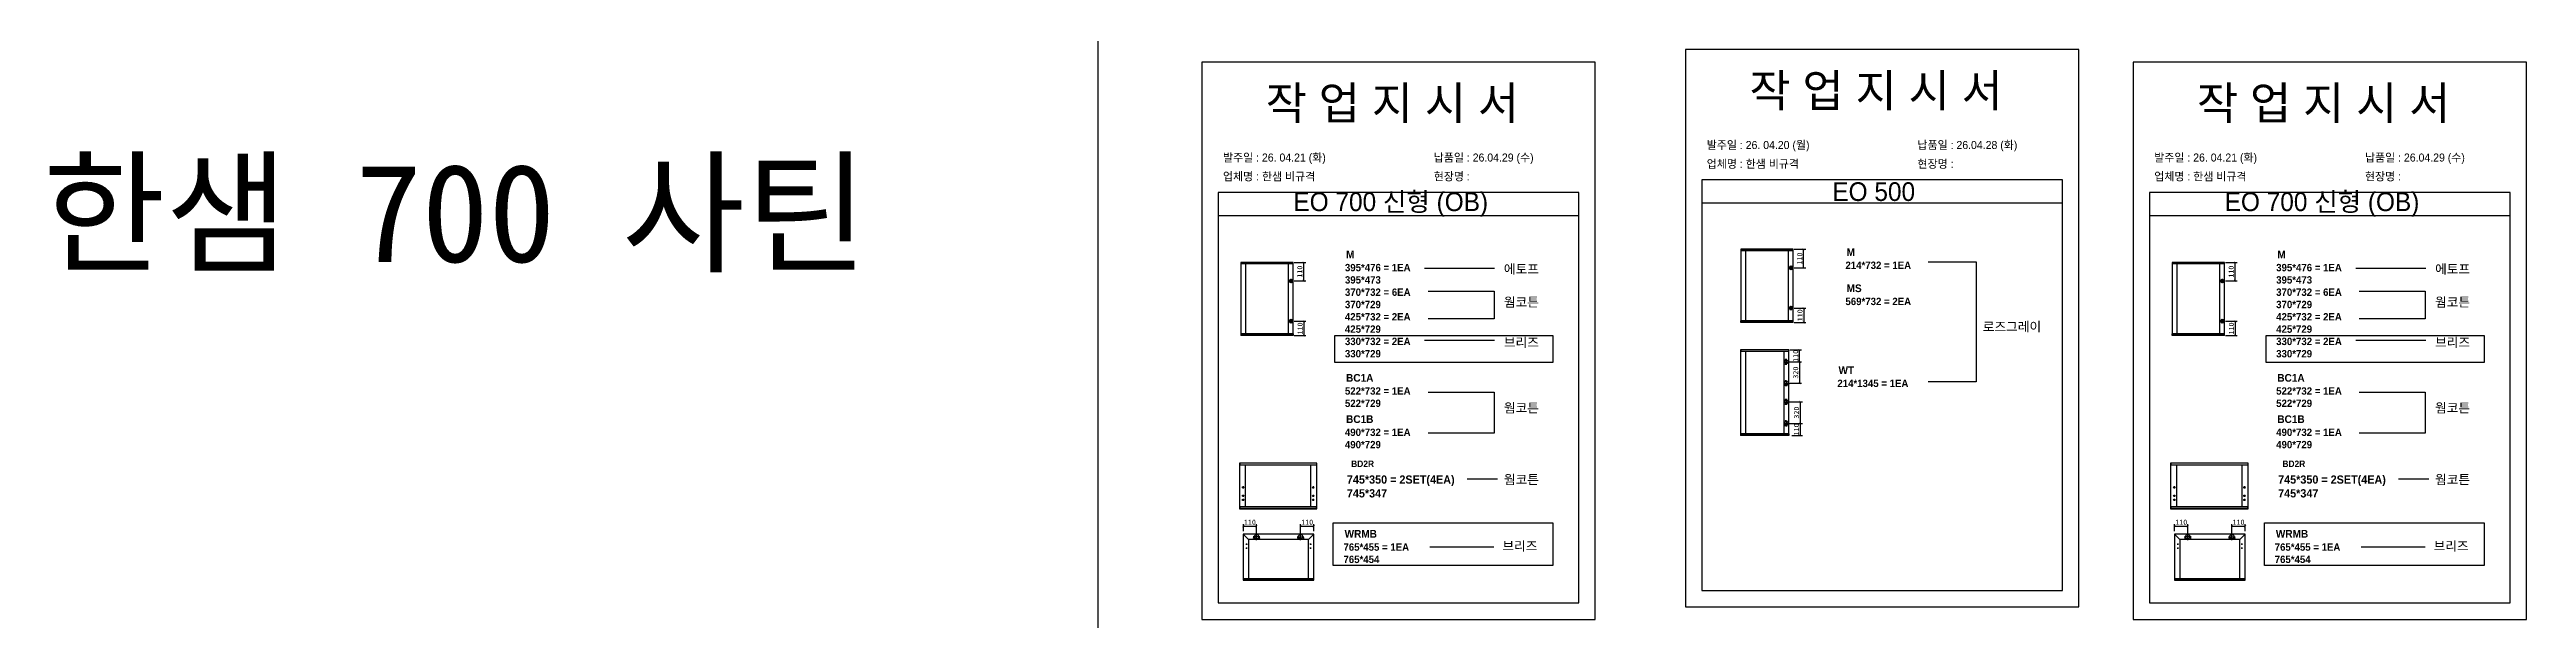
# Model space of a CAD drawing. Header units: millimetres. Extents: x -44117 to 256353, y -2095463 to 65325.
# Drawn here: x 105175 to 117284, y -887839 to -885058 of the extents above; entities that cross this region are included whole.
import ezdxf

# ---------------------------------------------------------------- set-up
doc = ezdxf.new("R2010")
doc.units = ezdxf.units.MM
doc.header["$LTSCALE"] = 10
doc.layers.add('Layer1', color=7, linetype='Continuous', lineweight=70)
doc.styles.add('MtX_Gulim', font='')
doc.styles.get('MtX_Gulim').set_extended_font_data('Gulim', bold=True)
doc.dimstyles.new('ISO-25', dxfattribs={"dimtxt": 2.5, "dimasz": 2.5, "dimexe": 1, "dimexo": 1, "dimtad": 1, "dimtxsty": 'Standard', "dimblk": 'ARCHTICK', "dimcen": 2.5, "dimadec": 0, "dimazin": 0, "dimtfac": 1, "dimtmove": 0, "dimatfit": 3, "dimfxl": 0, "dimarcsym": 0})

msp = doc.modelspace()

# ---------------------------------------------------------------- texts
at = {"linetype": 'Continuous', "style": 'MtX_Gulim'}
for s, height, p in [('M', 37.49849, (111513.13663, -886076.82631)), ('M', 37.49849, (113960.09153, -886065.52374)), ('M', 37.49849, (116065.78811, -886076.82631)), ('MS', 37.498494, (113960.09153, -886241.93748)), ('WT', 37.498494, (113920.55886, -886641.96816)), ('BC1A', 37.498494, (111513.13663, -886679.15325)), ('BC1A', 37.498494, (116065.78811, -886679.15325)), ('BC1B', 37.498494, (111513.13663, -886880.76897)), ('BC1B', 37.498494, (116065.78811, -886880.76897)), ('BD2R', 31.421769, (111537.89996, -887095.62893)), ('BD2R', 31.421769, (116090.55144, -887095.62893)), ('WRMB', 37.498494, (111505.94859, -887440.32609)), ('WRMB', 37.498494, (116058.60007, -887440.32609))]:
    msp.add_text(s, height=height, dxfattribs=at).set_placement(p)
at = {"attachment_point": 1}
for s, width, gutter_width, heights, insert, char_height in [('{\\fGulim|b0|i0|c129|p50;작 업 지 시 서}', 3786.0728481, 14.30944, [-178.40505], (113484.96182, -885177.50321), 160.2657825), ('{\\fGulim|b0|i0|c129|p50;작 업 지 시 서}', 3786.0728481, 14.30944, [-178.40505], (111120.11949, -885238.65986), 160.2657825), ('{\\fGulim|b0|i0|c129|p50;작 업 지 시 서}', 3786.0728481, 14.30944, [-178.40505], (115672.77098, -885238.65986), 160.2657825), ('\\pt11;{\\fGulim|b0|i0|c129|p50;발주일 : 26. 04.20 (월)}', 3786.0728481, 14.30944, [39.49878], (113276.11893, -885504.24693), 39.2651167), ('{\\fGulim|b0|i0|c129|p50;납품일 : 26.04.28 (화)}', 3786.0728481, 14.30944, [40.16974], (114306.37376, -885504.24693), 39.2651167), ('{\\f굴림|b0|i0|c129|p50;한샘} 700 {\\f굴림|b0|i0|c129|p50;사틴}', 5072.1082947, 2395.6482, [-533.35869], (105140.70232, -885615.71014), 479.1296392), ('{\\f굴림|b0|i0|c129|p50;한샘} 700 {\\f굴림|b0|i0|c129|p50;사틴}', 5072.1082947, 2395.6482, [-533.35869], (105140.70232, -885615.71014), 479.1296392), ('{\\f굴림|b0|i0|c129|p50;한샘} 700 {\\f굴림|b0|i0|c129|p50;사틴}', 5072.1082947, 2395.6482, [-533.35869], (105140.70232, -885615.71014), 479.1296392), ('{\\f굴림|b0|i0|c129|p50;한샘} 700 {\\f굴림|b0|i0|c129|p50;사틴}', 5072.1082947, 2395.6482, [-533.35869], (105140.70232, -885615.71014), 479.1296392), ('{\\f굴림|b0|i0|c129|p50;한샘} 700 {\\f굴림|b0|i0|c129|p50;사틴}', 5072.1082947, 2395.6482, [-533.35869], (105140.70232, -885615.71014), 479.1296392), ('\\pt11;{\\fGulim|b0|i0|c129|p50;발주일 : 26. 04.21 (화)}', 3786.0728481, 14.30944, [39.49878], (110911.27661, -885565.40357), 39.2651167), ('{\\fGulim|b0|i0|c129|p50;납품일 : 26.04.29 (수)}', 3786.0728481, 14.30944, [40.16974], (111941.53143, -885565.40357), 39.2651167), ('{\\fGulim|b0|i0|c129|p50;업체명 : 한샘 비규격}', 3786.0728481, 14.30944, [41.34032], (113276.11893, -885596.57854), 39.2651167), ('{\\fGulim|b0|i0|c129|p50;현장명 :}', 3786.0728481, 14.30944, [45.21037], (114306.37376, -885596.57854), 39.2651167), ('\\pt11;{\\fGulim|b0|i0|c129|p50;발주일 : 26. 04.21 (화)}', 3786.0728481, 14.30944, [39.49878], (115463.92809, -885565.40357), 39.2651167), ('{\\fGulim|b0|i0|c129|p50;납품일 : 26.04.29 (수)}', 3786.0728481, 14.30944, [40.16974], (116494.18292, -885565.40357), 39.2651167), ('{\\fGulim|b0|i0|c129|p50;업체명 : 한샘 비규격}', 3786.0728481, 14.30944, [41.34032], (110911.27661, -885657.73518), 39.2651167), ('{\\fGulim|b0|i0|c129|p50;EO 700 신형 (OB)}', 2155.3243433, 8.14604, [-114.80382], (111255.50316, -885755.24064), 91.2356303), ('{\\fGulim|b0|i0|c129|p50;현장명 :}', 3786.0728481, 14.30944, [45.21037], (111941.53143, -885657.73518), 39.2651167), ('{\\fGulim|b0|i0|c129|p50;EO 500}', 2155.3243433, 8.14604, [-93.54386], (113890.14396, -885705.81437), 91.2356303), ('{\\fGulim|b0|i0|c129|p50;업체명 : 한샘 비규격}', 3786.0728481, 14.30944, [41.34032], (115463.92809, -885657.73518), 39.2651167), ('{\\fGulim|b0|i0|c129|p50;EO 700 신형 (OB)}', 2155.3243433, 8.14604, [-114.80382], (115808.15464, -885755.24064), 91.2356303), ('{\\fGulim|b0|i0|c129|p50;현장명 :}', 3786.0728481, 14.30944, [45.21037], (116494.18292, -885657.73518), 39.2651167), ('{\\f굴림|b1|i0|c129|p50;395*476 = 1EA\\P\\C1;395*473\\P\\C256;370*732 = 6EA\\P\\C1;370*729\\P\\C256;425*732 = 2EA\\P\\C1;425*729\\P\\C256;330*732 = 2EA\\P\\C1;330*729}', 10891.9816234, 140.08053, [-457.73935], (111507.46995, -886104.1779), 36.0207087), ('{\\f굴림|b1|i0|c129|p50;에토프}', 13746.5878503, 176.7933, [-50.57251], (112284.4943, -886106.57076), 45.4611341), ('{\\f굴림|b1|i0|c129|p50;214*732 = 1EA}', 10891.9816234, 140.08053, [-37.11658], (113954.42486, -886092.87533), 36.0207087), ('{\\f굴림|b1|i0|c129|p50;395*476 = 1EA\\P\\C1;395*473\\P\\C256;370*732 = 6EA\\P\\C1;370*729\\P\\C256;425*732 = 2EA\\P\\C1;425*729\\P\\C256;330*732 = 2EA\\P\\C1;330*729}', 10891.9816234, 140.08053, [-457.73935], (116060.12144, -886104.1779), 36.0207087), ('{\\f굴림|b1|i0|c129|p50;에토프}', 13746.5878503, 176.7933, [-50.57251], (116837.14579, -886106.57076), 45.4611341), ('{\\f굴림|b1|i0|c129|p50;웜코튼}', 13746.5878503, 176.7933, [-49.06916], (112284.4943, -886267.86333), 45.4611341), ('{\\f굴림|b1|i0|c129|p50;569*732 = 2EA}', 10891.9816234, 140.08053, [-37.06893], (113954.42486, -886269.28907), 36.0207087), ('{\\f굴림|b1|i0|c129|p50;웜코튼}', 13746.5878503, 176.7933, [-49.06916], (116837.14579, -886267.86333), 45.4611341), ('{\\f굴림|b1|i0|c129|p50;브리즈}', 13746.5878503, 176.7933, [-50.51237], (112284.4943, -886464.43864), 45.4611341), ('{\\f굴림|b1|i0|c129|p50;로즈그레이}', 13746.5878503, 176.7933, [-50.57251], (114625.87589, -886387.74843), 45.4611341), ('{\\f굴림|b1|i0|c129|p50;브리즈}', 13746.5878503, 176.7933, [-50.51237], (116837.14579, -886464.43864), 45.4611341), ('{\\f굴림|b1|i0|c129|p50;522*732 = 1EA\\P\\C1;522*729}', 10891.9816234, 140.08053, [-97.10345], (111507.46995, -886706.50484), 36.0207087), ('{\\f굴림|b1|i0|c129|p50;214*1345 = 1EA}', 10891.9816234, 140.08053, [-37.11658], (113914.89219, -886669.31975), 36.0207087), ('{\\f굴림|b1|i0|c129|p50;522*732 = 1EA\\P\\C1;522*729}', 10891.9816234, 140.08053, [-97.10345], (116060.12144, -886706.50484), 36.0207087), ('{\\f굴림|b1|i0|c129|p50;웜코튼}', 13746.5878503, 176.7933, [-49.06916], (112284.4943, -886784.50359), 45.4611341), ('{\\f굴림|b1|i0|c129|p50;웜코튼}', 13746.5878503, 176.7933, [-49.06916], (116837.14579, -886784.50359), 45.4611341), ('{\\f굴림|b1|i0|c129|p50;490*732 = 1EA\\P\\C1;490*729}', 10891.9816234, 140.08053, [-97.15109], (111507.46995, -886908.12055), 36.0207087), ('{\\f굴림|b1|i0|c129|p50;490*732 = 1EA\\P\\C1;490*729}', 10891.9816234, 140.08053, [-97.15109], (116060.12144, -886908.12055), 36.0207087), ('{\\f굴림|b1|i0|c129|p50;745*350 = 2SET(4EA)\\P\\C1;745*347}', 12198.822037, 156.88766, [-113.28997], (111517.07679, -887136.5874), 40.342541), ('{\\f굴림|b1|i0|c129|p50;웜코튼}', 13746.5878503, 176.7933, [-49.06916], (112284.4943, -887134.18084), 45.4611341), ('{\\f굴림|b1|i0|c129|p50;745*350 = 2SET(4EA)\\P\\C1;745*347}', 12198.822037, 156.88766, [-113.28997], (116069.72827, -887136.5874), 40.342541), ('{\\f굴림|b1|i0|c129|p50;웜코튼}', 13746.5878503, 176.7933, [-49.06916], (116837.14579, -887134.18084), 45.4611341), ('{\\f굴림|b1|i0|c129|p50;브리즈}', 13746.5878503, 176.7933, [-50.51237], (112277.30626, -887458.58087), 45.4611341), ('{\\f굴림|b1|i0|c129|p50;브리즈}', 13746.5878503, 176.7933, [-50.51237], (116829.95775, -887458.58087), 45.4611341), ('{\\f굴림|b1|i0|c129|p50;765*455 = 1EA\\P\\C1;765*454}', 10891.9816234, 140.08053, [454.32757], (111500.28192, -887468.39797), 36.0207087), ('{\\f굴림|b1|i0|c129|p50;765*455 = 1EA\\P\\C1;765*454}', 10891.9816234, 140.08053, [454.32757], (116052.9334, -887468.39797), 36.0207087)]:
    msp.add_mtext_dynamic_manual_height_columns(s, width=width, gutter_width=gutter_width, heights=heights, dxfattribs=dict(at, insert=insert, char_height=char_height))

# ---------------------------------------------------------------- blocks, each defined once
blk = doc.blocks.new('_ArchTick')
at = {"color": 0, "linetype": 'ByBlock', "const_width": 0.15}
blk.add_lwpolyline([(-0.5, -0.5), (0.5, 0.5)], dxfattribs=at)
blk = doc.blocks.new('*D5837')
at = {"color": 0, "lineweight": -2}
for p, q in [((111259, -886097), (111316, -886097)), ((111306, -886187), (111306, -886097)), ((111259, -886187), (111316, -886187))]:
    blk.add_line(p, q, dxfattribs=at)
at = {"layer": 'Defpoints', "color": 0}
for p in [(111244, -886097), (111306, -886097), (111244, -886187)]:
    blk.add_point(p, dxfattribs=at)
at = {"color": 0, "lineweight": -2, "xscale": 10, "yscale": 10, "zscale": 10}
for p, rotation in [((111306, -886097), 90), ((111306, -886187), 270)]:
    blk.add_blockref('_ArchTick', p, dxfattribs=dict(at, rotation=rotation))
at = {"color": 0, "insert": (111287, -886142), "char_height": 25, "attachment_point": 5, "rotation": 90}
blk.add_mtext('110', dxfattribs=at)
blk = doc.blocks.new('*D5838')
at = {"color": 0, "lineweight": -2}
for p, q in [((111259, -886384), (111317, -886384)), ((111259, -886454), (111317, -886454)), ((111307, -886384), (111307, -886454))]:
    blk.add_line(p, q, dxfattribs=at)
at = {"layer": 'Defpoints', "color": 0}
for p in [(111244, -886384), (111244, -886454), (111307, -886454)]:
    blk.add_point(p, dxfattribs=at)
at = {"color": 0, "lineweight": -2, "xscale": 10, "yscale": 10, "zscale": 10}
for p, rotation in [((111307, -886384), 90), ((111307, -886454), 270)]:
    blk.add_blockref('_ArchTick', p, dxfattribs=dict(at, rotation=rotation))
at = {"color": 0, "insert": (111288, -886419), "char_height": 25, "attachment_point": 5, "rotation": 90}
blk.add_mtext('110', dxfattribs=at)
blk = doc.blocks.new('*D5839')
at = {"color": 0, "lineweight": -2}
for p, q in [((111011, -887408), (111011, -887374)), ((111011, -887384), (111075, -887384)), ((111075, -887421), (111075, -887374))]:
    blk.add_line(p, q, dxfattribs=at)
at = {"layer": 'Defpoints', "color": 0}
for p in [(111011, -887423), (111075, -887384), (111075, -887436)]:
    blk.add_point(p, dxfattribs=at)
at = {"color": 0, "lineweight": -2, "xscale": 10, "yscale": 10, "zscale": 10, "rotation": 180}
blk.add_blockref('_ArchTick', (111011, -887384), dxfattribs=at)
at = {"color": 0, "lineweight": -2, "xscale": 10, "yscale": 10, "zscale": 10}
blk.add_blockref('_ArchTick', (111075, -887384), dxfattribs=at)
at = {"color": 0, "insert": (111043, -887365), "char_height": 25, "attachment_point": 5}
blk.add_mtext('110', dxfattribs=at)
blk = doc.blocks.new('*D5840')
at = {"color": 0, "lineweight": -2}
for p, q in [((111291, -887421), (111291, -887374)), ((111291, -887384), (111355, -887384)), ((111355, -887408), (111355, -887374))]:
    blk.add_line(p, q, dxfattribs=at)
at = {"layer": 'Defpoints', "color": 0}
for p in [(111291, -887436), (111355, -887384), (111355, -887423)]:
    blk.add_point(p, dxfattribs=at)
at = {"color": 0, "lineweight": -2, "xscale": 10, "yscale": 10, "zscale": 10, "rotation": 180}
blk.add_blockref('_ArchTick', (111291, -887384), dxfattribs=at)
at = {"color": 0, "lineweight": -2, "xscale": 10, "yscale": 10, "zscale": 10}
blk.add_blockref('_ArchTick', (111355, -887384), dxfattribs=at)
at = {"color": 0, "insert": (111323, -887365), "char_height": 25, "attachment_point": 5}
blk.add_mtext('110', dxfattribs=at)
blk = doc.blocks.new('*D5841')
at = {"color": 0, "lineweight": -2}
for p, q in [((113703, -886033), (113760, -886033)), ((113703, -886123), (113760, -886123)), ((113750, -886123), (113750, -886033))]:
    blk.add_line(p, q, dxfattribs=at)
at = {"layer": 'Defpoints', "color": 0}
for p in [(113688, -886033), (113688, -886123), (113750, -886033)]:
    blk.add_point(p, dxfattribs=at)
at = {"color": 0, "lineweight": -2, "xscale": 10, "yscale": 10, "zscale": 10}
for p, rotation in [((113750, -886033), 90), ((113750, -886123), 270)]:
    blk.add_blockref('_ArchTick', p, dxfattribs=dict(at, rotation=rotation))
at = {"color": 0, "insert": (113731, -886078), "char_height": 25, "attachment_point": 5, "rotation": 90}
blk.add_mtext('110', dxfattribs=at)
blk = doc.blocks.new('*D5842')
at = {"color": 0, "lineweight": -2}
for p, q in [((113703, -886320), (113761, -886320)), ((113751, -886320), (113751, -886390)), ((113703, -886390), (113761, -886390))]:
    blk.add_line(p, q, dxfattribs=at)
at = {"layer": 'Defpoints', "color": 0}
for p in [(113688, -886320), (113688, -886390), (113751, -886390)]:
    blk.add_point(p, dxfattribs=at)
at = {"color": 0, "lineweight": -2, "xscale": 10, "yscale": 10, "zscale": 10}
for p, rotation in [((113751, -886320), 90), ((113751, -886390), 270)]:
    blk.add_blockref('_ArchTick', p, dxfattribs=dict(at, rotation=rotation))
at = {"color": 0, "insert": (113732, -886355), "char_height": 25, "attachment_point": 5, "rotation": 90}
blk.add_mtext('110', dxfattribs=at)
blk = doc.blocks.new('*D5843')
at = {"color": 0, "lineweight": -2}
for p, q in [((113682, -886524), (113740, -886524)), ((113682, -886582), (113740, -886582)), ((113730, -886582), (113730, -886524))]:
    blk.add_line(p, q, dxfattribs=at)
at = {"layer": 'Defpoints', "color": 0}
for p in [(113667, -886524), (113667, -886582), (113730, -886524)]:
    blk.add_point(p, dxfattribs=at)
at = {"color": 0, "lineweight": -2, "xscale": 10, "yscale": 10, "zscale": 10}
for p, rotation in [((113730, -886524), 90), ((113730, -886582), 270)]:
    blk.add_blockref('_ArchTick', p, dxfattribs=dict(at, rotation=rotation))
at = {"color": 0, "insert": (113711, -886553), "char_height": 25, "attachment_point": 5, "rotation": 90}
blk.add_mtext('110', dxfattribs=at)
blk = doc.blocks.new('*D5844')
at = {"color": 0, "lineweight": -2}
for p, q in [((113682, -886883), (113744, -886883)), ((113693, -886941), (113744, -886941)), ((113734, -886941), (113734, -886883))]:
    blk.add_line(p, q, dxfattribs=at)
at = {"layer": 'Defpoints', "color": 0}
for p in [(113667, -886883), (113678, -886941), (113734, -886883)]:
    blk.add_point(p, dxfattribs=at)
at = {"color": 0, "lineweight": -2, "xscale": 10, "yscale": 10, "zscale": 10}
for p, rotation in [((113734, -886883), 90), ((113734, -886941), 270)]:
    blk.add_blockref('_ArchTick', p, dxfattribs=dict(at, rotation=rotation))
at = {"color": 0, "insert": (113715, -886912), "char_height": 25, "attachment_point": 5, "rotation": 90}
blk.add_mtext('110', dxfattribs=at)
blk = doc.blocks.new('*D5845')
at = {"color": 0, "lineweight": -2}
for p, q in [((113682, -886777), (113744, -886777)), ((113734, -886883), (113734, -886777)), ((113682, -886883), (113744, -886883))]:
    blk.add_line(p, q, dxfattribs=at)
at = {"layer": 'Defpoints', "color": 0}
for p in [(113667, -886777), (113734, -886777), (113667, -886883)]:
    blk.add_point(p, dxfattribs=at)
at = {"color": 0, "lineweight": -2, "xscale": 10, "yscale": 10, "zscale": 10}
for p, rotation in [((113734, -886777), 90), ((113734, -886883), 270)]:
    blk.add_blockref('_ArchTick', p, dxfattribs=dict(at, rotation=rotation))
at = {"color": 0, "insert": (113715, -886830), "char_height": 25, "attachment_point": 5, "rotation": 90}
blk.add_mtext('320', dxfattribs=at)
blk = doc.blocks.new('*D5846')
at = {"color": 0, "lineweight": -2}
for p, q in [((113682, -886582), (113740, -886582)), ((113730, -886582), (113730, -886687)), ((113682, -886687), (113740, -886687))]:
    blk.add_line(p, q, dxfattribs=at)
at = {"layer": 'Defpoints', "color": 0}
for p in [(113667, -886582), (113667, -886687), (113730, -886687)]:
    blk.add_point(p, dxfattribs=at)
at = {"color": 0, "lineweight": -2, "xscale": 10, "yscale": 10, "zscale": 10}
for p, rotation in [((113730, -886582), 90), ((113730, -886687), 270)]:
    blk.add_blockref('_ArchTick', p, dxfattribs=dict(at, rotation=rotation))
at = {"color": 0, "insert": (113711, -886635), "char_height": 25, "attachment_point": 5, "rotation": 90}
blk.add_mtext('320', dxfattribs=at)
blk = doc.blocks.new('*D5847')
at = {"color": 0, "lineweight": -2}
for p, q in [((115812, -886097), (115869, -886097)), ((115859, -886187), (115859, -886097)), ((115812, -886187), (115869, -886187))]:
    blk.add_line(p, q, dxfattribs=at)
at = {"layer": 'Defpoints', "color": 0}
for p in [(115797, -886097), (115859, -886097), (115797, -886187)]:
    blk.add_point(p, dxfattribs=at)
at = {"color": 0, "lineweight": -2, "xscale": 10, "yscale": 10, "zscale": 10}
for p, rotation in [((115859, -886097), 90), ((115859, -886187), 270)]:
    blk.add_blockref('_ArchTick', p, dxfattribs=dict(at, rotation=rotation))
at = {"color": 0, "insert": (115840, -886142), "char_height": 25, "attachment_point": 5, "rotation": 90}
blk.add_mtext('110', dxfattribs=at)
blk = doc.blocks.new('*D5848')
at = {"color": 0, "lineweight": -2}
for p, q in [((115812, -886384), (115870, -886384)), ((115812, -886454), (115870, -886454)), ((115860, -886384), (115860, -886454))]:
    blk.add_line(p, q, dxfattribs=at)
at = {"layer": 'Defpoints', "color": 0}
for p in [(115797, -886384), (115797, -886454), (115860, -886454)]:
    blk.add_point(p, dxfattribs=at)
at = {"color": 0, "lineweight": -2, "xscale": 10, "yscale": 10, "zscale": 10}
for p, rotation in [((115860, -886384), 90), ((115860, -886454), 270)]:
    blk.add_blockref('_ArchTick', p, dxfattribs=dict(at, rotation=rotation))
at = {"color": 0, "insert": (115841, -886419), "char_height": 25, "attachment_point": 5, "rotation": 90}
blk.add_mtext('110', dxfattribs=at)
blk = doc.blocks.new('*D5849')
at = {"color": 0, "lineweight": -2}
for p, q in [((115563, -887408), (115563, -887374)), ((115563, -887384), (115628, -887384)), ((115628, -887421), (115628, -887374))]:
    blk.add_line(p, q, dxfattribs=at)
at = {"layer": 'Defpoints', "color": 0}
for p in [(115563, -887423), (115628, -887384), (115628, -887436)]:
    blk.add_point(p, dxfattribs=at)
at = {"color": 0, "lineweight": -2, "xscale": 10, "yscale": 10, "zscale": 10, "rotation": 180}
blk.add_blockref('_ArchTick', (115563, -887384), dxfattribs=at)
at = {"color": 0, "lineweight": -2, "xscale": 10, "yscale": 10, "zscale": 10}
blk.add_blockref('_ArchTick', (115628, -887384), dxfattribs=at)
at = {"color": 0, "insert": (115596, -887365), "char_height": 25, "attachment_point": 5}
blk.add_mtext('110', dxfattribs=at)
blk = doc.blocks.new('*D5850')
at = {"color": 0, "lineweight": -2}
for p, q in [((115844, -887421), (115844, -887374)), ((115844, -887384), (115908, -887384)), ((115908, -887408), (115908, -887374))]:
    blk.add_line(p, q, dxfattribs=at)
at = {"layer": 'Defpoints', "color": 0}
for p in [(115844, -887436), (115908, -887384), (115908, -887423)]:
    blk.add_point(p, dxfattribs=at)
at = {"color": 0, "lineweight": -2, "xscale": 10, "yscale": 10, "zscale": 10, "rotation": 180}
blk.add_blockref('_ArchTick', (115844, -887384), dxfattribs=at)
at = {"color": 0, "lineweight": -2, "xscale": 10, "yscale": 10, "zscale": 10}
blk.add_blockref('_ArchTick', (115908, -887384), dxfattribs=at)
at = {"color": 0, "insert": (115876, -887365), "char_height": 25, "attachment_point": 5}
blk.add_mtext('110', dxfattribs=at)

# ---------------------------------------------------------------- dimensions: what is measured, and where the dimension line sits
for base, p1, p2, text, picture, middle in [((111306.20111, -886096.76119), (111244.08177, -886187.35672), (111244.08177, -886096.76119), '110', '*D5837', (111287.45111, -886142.05895)), ((113750.22342, -886032.80942), (113688.10409, -886123.40494), (113688.10409, -886032.80942), '110', '*D5841', (113731.47342, -886078.10718)), ((115858.85259, -886096.76119), (115796.73325, -886187.35672), (115796.73325, -886096.76119), '110', '*D5847', (115840.10259, -886142.05895)), ((113751.21697, -886389.5784), (113688.10409, -886319.88288), (113688.10409, -886389.5784), '110', '*D5842', (113732.46697, -886354.73064)), ((111307.19466, -886453.53018), (111244.08177, -886383.83465), (111244.08177, -886453.53018), '110', '*D5838', (111288.44466, -886418.68241)), ((115859.84614, -886453.53018), (115796.73325, -886383.83465), (115796.73325, -886453.53018), '110', '*D5848', (115841.09614, -886418.68241)), ((113729.55186, -886687.24482), (113666.62673, -886582.06228), (113666.62673, -886687.24482), '320', '*D5846', (113710.80186, -886634.65355)), ((113734.12333, -886777.45482), (113666.62673, -886882.63734), (113666.62673, -886777.45482), '320', '*D5845', (113715.37333, -886830.04608)), ((113734.12333, -886882.63734), (113678.26527, -886941.14204), (113666.62673, -886882.63734), '110', '*D5844', (113715.37333, -886911.88969))]:
    dim = msp.add_linear_dim(base=base, p1=p1, p2=p2, angle=90, text=text, dimstyle='ISO-25', override={"dimscale": 10, "dimasz": 1, "dimexo": 1.5, "dimtxsty": 'Standard'})
    dim.commit()
    dim.dimension.update_dxf_attribs({"geometry": picture, "text_midpoint": middle})
dim = msp.add_linear_dim(base=(113729.55186, -886524.22519), p1=(113666.62673, -886582.06227), p2=(113666.62673, -886524.22519), angle=90, text='110', dimstyle='ISO-25', override={"dimscale": 10, "dimasz": 1, "dimexo": 1.5, "dimtxsty": 'Standard'})
dim.commit()
dim.dimension.update_dxf_attribs({"geometry": '*D5843', "text_midpoint": (113729.55186, -886553.14373), "dimtype": 160})
for base, p1, p2, picture, middle in [((111075.30767, -887383.6643), (111010.78762, -887423.2447), (111075.30767, -887435.97113), '*D5839', (111043.04765, -887364.9143)), ((111355.37749, -887383.6643), (111290.85745, -887435.97113), (111355.37749, -887423.2447), '*D5840', (111323.11747, -887364.9143)), ((115627.95916, -887383.6643), (115563.4391, -887423.2447), (115627.95916, -887435.97113), '*D5849', (115595.69913, -887364.9143)), ((115908.02898, -887383.6643), (115843.50893, -887435.97113), (115908.02898, -887423.2447), '*D5850', (115875.76896, -887364.9143))]:
    dim = msp.add_linear_dim(base=base, p1=p1, p2=p2, text='110', dimstyle='ISO-25', override={"dimscale": 10, "dimasz": 1, "dimexo": 1.5, "dimtxsty": 'Standard'})
    dim.commit()
    dim.dimension.update_dxf_attribs({"geometry": picture, "text_midpoint": middle})

# ---------------------------------------------------------------- linework, layer by layer
for p, q in [((112650.87911, -885754.95288), (110887.9555, -885754.95288)), ((115015.72143, -885693.79624), (113252.79783, -885693.79624)), ((117203.53059, -885754.95288), (115440.60698, -885754.95288)), ((112650.87911, -885869.42844), (110887.9555, -885869.42844)), ((115015.72143, -885808.2718), (113252.79783, -885808.2718)), ((117203.53059, -885869.42844), (115440.60698, -885869.42844)), ((110998.30581, -886097.01749), (110998.30581, -886453.27387)), ((111255.16687, -886097.47883), (110998.30581, -886097.47883)), ((111255.16687, -886104.45018), (110998.30581, -886104.45018)), ((111254.91057, -886096.76119), (110998.56211, -886096.76119)), ((111021.11648, -886103.93758), (111021.11648, -886445.84119)), ((111232.09991, -886445.84119), (111232.09991, -886104.45018)), ((111253.88537, -886104.45018), (111253.88537, -886096.76119)), ((111255.16687, -886453.27387), (111255.16687, -886097.01749)), ((112239.01498, -886126.04209), (111896.26827, -886126.04209)), ((113442.32813, -886033.06572), (113442.32813, -886389.3221)), ((113699.18918, -886033.52706), (113442.32813, -886033.52706)), ((113699.18918, -886040.49841), (113442.32813, -886040.49841)), ((113698.93288, -886032.80942), (113442.58443, -886032.80942)), ((113465.13879, -886039.98581), (113465.13879, -886381.88942)), ((113676.12222, -886381.88942), (113676.12222, -886040.49841)), ((113697.90768, -886040.49841), (113697.90768, -886032.80942)), ((113699.18918, -886389.3221), (113699.18918, -886033.06572)), ((115550.9573, -886097.01749), (115550.9573, -886453.27387)), ((115807.81835, -886097.47883), (115550.9573, -886097.47883)), ((115807.81835, -886104.45018), (115550.9573, -886104.45018)), ((115807.56205, -886096.76119), (115551.2136, -886096.76119)), ((115573.76796, -886103.93758), (115573.76796, -886445.84119)), ((115784.75139, -886445.84119), (115784.75139, -886104.45018)), ((115806.53685, -886104.45018), (115806.53685, -886096.76119)), ((115807.81835, -886453.27387), (115807.81835, -886097.01749)), ((116791.66646, -886126.04209), (116448.91975, -886126.04209)), ((111255.16687, -886445.84119), (110998.30581, -886445.84119)), ((111255.16687, -886452.81254), (110998.30581, -886452.81254)), ((111254.91057, -886453.53018), (110998.56211, -886453.53018)), ((110999.58731, -886453.53018), (110999.58731, -886445.84119)), ((111253.88537, -886445.84119), (111253.88537, -886453.53018)), ((112239.01498, -886478.86958), (111896.26827, -886478.86958)), ((113699.18918, -886381.88942), (113442.32813, -886381.88942)), ((113699.18918, -886388.86077), (113442.32813, -886388.86077)), ((113698.93288, -886389.5784), (113442.58443, -886389.5784)), ((113443.60963, -886389.5784), (113443.60963, -886381.88942)), ((113697.90768, -886381.88942), (113697.90768, -886389.5784)), ((115807.81835, -886445.84119), (115550.9573, -886445.84119)), ((115807.81835, -886452.81254), (115550.9573, -886452.81254)), ((115807.56205, -886453.53018), (115551.2136, -886453.53018)), ((115552.2388, -886453.53018), (115552.2388, -886445.84119)), ((115806.53685, -886445.84119), (115806.53685, -886453.53018)), ((116791.66646, -886478.86958), (116448.91975, -886478.86958)), ((113441.34969, -886523.74588), (113441.34969, -886940.95374)), ((113678.34326, -886524.22519), (113441.34969, -886524.22519)), ((113678.34326, -886531.46814), (113441.34969, -886531.46814)), ((113678.07698, -886523.47959), (113441.61598, -886523.47959)), ((113442.68112, -886523.47959), (113442.68112, -886531.46814)), ((113465.04905, -886530.93557), (113465.04905, -886933.23149)), ((113652.10214, -886582.06227), (113681.15132, -886582.06227)), ((113654.37762, -886933.23149), (113654.37762, -886531.46814)), ((113663.96388, -886570.07945), (113659.70332, -886570.07945)), ((113663.96388, -886594.04509), (113659.70332, -886594.04509)), ((113661.8336, -886567.94917), (113661.8336, -886572.20973)), ((113661.8336, -886591.91481), (113661.8336, -886596.17537)), ((113666.62673, -886596.58687), (113666.62673, -886567.53769)), ((113677.01184, -886531.46814), (113677.01184, -886523.47959)), ((113678.34326, -886940.95374), (113678.34326, -886523.74588)), ((113652.10214, -886687.24482), (113681.15132, -886687.24482)), ((113663.96388, -886675.26199), (113659.70332, -886675.26199)), ((113663.96388, -886699.22763), (113659.70332, -886699.22763)), ((113661.8336, -886673.13171), (113661.8336, -886677.39227)), ((113661.8336, -886697.09735), (113661.8336, -886701.35791)), ((113666.62673, -886672.72023), (113666.62673, -886701.7694)), ((113652.10214, -886777.45482), (113681.15132, -886777.45482)), ((113663.96388, -886765.47198), (113659.70332, -886765.47198)), ((113663.96388, -886789.43763), (113659.70332, -886789.43763)), ((113661.8336, -886763.34171), (113661.8336, -886767.60226)), ((113661.8336, -886787.30735), (113661.8336, -886791.56791)), ((113666.62673, -886762.93022), (113666.62673, -886791.9794)), ((113678.34326, -886933.23149), (113441.34969, -886933.23149)), ((113678.34326, -886940.47444), (113441.34969, -886940.47444)), ((113678.07698, -886941.22003), (113441.61598, -886941.22003)), ((113442.68112, -886941.22003), (113442.68112, -886933.23149)), ((113652.10214, -886882.63734), (113681.15132, -886882.63734)), ((113663.96388, -886870.65451), (113659.70332, -886870.65451)), ((113663.96388, -886894.62015), (113659.70332, -886894.62015)), ((113661.8336, -886868.52423), (113661.8336, -886872.78479)), ((113661.8336, -886892.48987), (113661.8336, -886896.75043)), ((113666.62673, -886868.11275), (113666.62673, -886897.16193)), ((113677.01184, -886933.23149), (113677.01184, -886941.22003)), ((110991.33006, -887076.9542), (110991.33006, -887299.22503)), ((111370.27315, -887077.52739), (110991.33006, -887077.52739)), ((111370.27315, -887086.18895), (110991.33006, -887086.18895)), ((111369.95471, -887076.63576), (110991.6485, -887076.63576)), ((110992.92225, -887076.63576), (110992.92225, -887086.18895)), ((111019.98962, -887086.18895), (111019.98962, -887289.99028)), ((111341.61359, -887289.99028), (111341.61359, -887086.18895)), ((111368.68095, -887076.63576), (111368.68095, -887086.18895)), ((111370.27315, -887299.22503), (111370.27315, -887076.9542)), ((115543.98154, -887076.9542), (115543.98154, -887299.22503)), ((115922.92463, -887077.52739), (115543.98154, -887077.52739)), ((115922.92463, -887086.18895), (115543.98154, -887086.18895)), ((115922.60619, -887076.63576), (115544.29998, -887076.63576)), ((115545.57374, -887076.63576), (115545.57374, -887086.18895)), ((115572.6411, -887086.18895), (115572.6411, -887289.99028)), ((115894.26507, -887289.99028), (115894.26507, -887086.18895)), ((115921.33244, -887076.63576), (115921.33244, -887086.18895)), ((115922.92463, -887299.22503), (115922.92463, -887076.9542)), ((111014.73537, -887195.09528), (111004.22686, -887195.09528)), ((111009.48111, -887189.84103), (111009.48111, -887200.34953)), ((111346.86784, -887195.09528), (111357.37635, -887195.09528)), ((111352.1221, -887189.84103), (111352.1221, -887200.34953)), ((112253.39716, -887154.63217), (112105.33562, -887154.63217)), ((115567.38685, -887195.09528), (115556.87834, -887195.09528)), ((115562.1326, -887189.84103), (115562.1326, -887200.34953)), ((115899.51933, -887195.09528), (115910.02783, -887195.09528)), ((115904.77358, -887189.84103), (115904.77358, -887200.34953)), ((116806.04864, -887154.63217), (116657.9871, -887154.63217)), ((111370.27315, -887289.99028), (110991.33006, -887289.99028)), ((111370.27315, -887298.65183), (110991.33006, -887298.65183)), ((110991.6485, -887299.54347), (111369.95471, -887299.54347)), ((110992.92225, -887289.99028), (110992.92225, -887299.54347)), ((111014.73537, -887235.85555), (111004.22686, -887235.85555)), ((111014.73537, -887256.23568), (111004.22686, -887256.23568)), ((111009.48111, -887230.60129), (111009.48111, -887241.1098)), ((111009.48111, -887250.98143), (111009.48111, -887261.48993)), ((111346.86784, -887235.85555), (111357.37635, -887235.85555)), ((111346.86784, -887256.23568), (111357.37635, -887256.23568)), ((111352.1221, -887230.60129), (111352.1221, -887241.1098)), ((111352.1221, -887250.98143), (111352.1221, -887261.48993)), ((111368.68095, -887299.54347), (111368.68095, -887289.99028)), ((115922.92463, -887289.99028), (115543.98154, -887289.99028)), ((115922.92463, -887298.65183), (115543.98154, -887298.65183)), ((115544.29998, -887299.54347), (115922.60619, -887299.54347)), ((115545.57374, -887289.99028), (115545.57374, -887299.54347)), ((115567.38685, -887235.85555), (115556.87834, -887235.85555)), ((115567.38685, -887256.23568), (115556.87834, -887256.23568)), ((115562.1326, -887230.60129), (115562.1326, -887241.1098)), ((115562.1326, -887250.98143), (115562.1326, -887261.48993)), ((115899.51933, -887235.85555), (115910.02783, -887235.85555)), ((115899.51933, -887256.23568), (115910.02783, -887256.23568)), ((115904.77358, -887230.60129), (115904.77358, -887241.1098)), ((115904.77358, -887250.98143), (115904.77358, -887261.48993)), ((115921.33244, -887299.54347), (115921.33244, -887289.99028)), ((111010.49166, -887423.2447), (111010.49166, -887647.58503)), ((111036.83241, -887449.58545), (111010.57834, -887423.03542)), ((111355.37749, -887422.94874), (111010.78762, -887422.94874)), ((111036.83241, -887449.58545), (111036.83241, -887639.59401)), ((111329.33271, -887449.58545), (111036.83241, -887449.58545)), ((111091.45109, -887435.97113), (111059.16426, -887435.97113)), ((111064.35702, -887441.8904), (111059.6216, -887441.8904)), ((111061.98931, -887439.52269), (111061.98931, -887444.25811)), ((111075.30767, -887452.11455), (111075.30767, -887419.82771)), ((111090.99373, -887441.8904), (111086.25832, -887441.8904)), ((111088.62603, -887439.52269), (111088.62603, -887444.25811)), ((111274.71404, -887435.97113), (111307.00087, -887435.97113)), ((111279.90681, -887441.8904), (111275.17139, -887441.8904)), ((111277.5391, -887439.52269), (111277.5391, -887444.25811)), ((111290.85746, -887452.11455), (111290.85746, -887419.82771)), ((111306.54352, -887441.8904), (111301.80811, -887441.8904)), ((111304.17582, -887439.52269), (111304.17582, -887444.25811)), ((111329.33271, -887449.58545), (111355.58677, -887423.03542)), ((111329.33271, -887639.00208), (111329.33271, -887449.58545)), ((111355.67346, -887647.58503), (111355.67346, -887423.2447)), ((115563.14314, -887423.2447), (115563.14314, -887647.58503)), ((115589.48389, -887449.58545), (115563.22983, -887423.03542)), ((115908.02898, -887422.94874), (115563.4391, -887422.94874)), ((115589.48389, -887449.58545), (115589.48389, -887639.59401)), ((115881.98419, -887449.58545), (115589.48389, -887449.58545)), ((115644.10257, -887435.97113), (115611.81574, -887435.97113)), ((115617.0085, -887441.8904), (115612.27309, -887441.8904)), ((115614.6408, -887439.52269), (115614.6408, -887444.25811)), ((115627.95915, -887452.11455), (115627.95915, -887419.82771)), ((115643.64522, -887441.8904), (115638.9098, -887441.8904)), ((115641.27751, -887439.52269), (115641.27751, -887444.25811)), ((115827.36552, -887435.97113), (115859.65235, -887435.97113)), ((115832.55829, -887441.8904), (115827.82288, -887441.8904)), ((115830.19058, -887439.52269), (115830.19058, -887444.25811)), ((115843.50894, -887452.11455), (115843.50894, -887419.82771)), ((115859.19501, -887441.8904), (115854.45959, -887441.8904)), ((115856.8273, -887439.52269), (115856.8273, -887444.25811)), ((115881.98419, -887449.58545), (115908.23825, -887423.03542)), ((115881.98419, -887639.00208), (115881.98419, -887449.58545)), ((115908.32494, -887647.58503), (115908.32494, -887423.2447)), ((111023.81002, -887472.6706), (111029.72929, -887472.6706)), ((111023.81002, -887491.61227), (111029.72929, -887491.61227)), ((111026.76966, -887469.71097), (111026.76966, -887475.63024)), ((111026.76966, -887488.65263), (111026.76966, -887494.5719)), ((111342.3551, -887472.6706), (111336.43583, -887472.6706)), ((111342.3551, -887491.61227), (111336.43583, -887491.61227)), ((111339.39547, -887469.71097), (111339.39547, -887475.63024)), ((111339.39547, -887488.65263), (111339.39547, -887494.5719)), ((115576.4615, -887472.6706), (115582.38077, -887472.6706)), ((115576.4615, -887491.61227), (115582.38077, -887491.61227)), ((115579.42114, -887469.71097), (115579.42114, -887475.63024)), ((115579.42114, -887488.65263), (115579.42114, -887494.5719)), ((115895.00659, -887472.6706), (115889.08732, -887472.6706)), ((115895.00659, -887491.61227), (115889.08732, -887491.61227)), ((115892.04695, -887469.71097), (115892.04695, -887475.63024)), ((115892.04695, -887488.65263), (115892.04695, -887494.5719)), ((111010.49166, -887639.00208), (111355.67346, -887639.00208)), ((111010.49166, -887647.05229), (111355.37749, -887647.05229)), ((111010.78762, -887647.88099), (111355.37749, -887647.88099)), ((111011.97148, -887639.00208), (111011.97148, -887647.88099)), ((111354.19364, -887647.88099), (111354.19364, -887639.00208)), ((115563.14314, -887639.00208), (115908.32494, -887639.00208)), ((115563.14314, -887647.05229), (115908.02898, -887647.05229)), ((115563.4391, -887647.88099), (115908.02898, -887647.88099)), ((115564.62296, -887639.00208), (115564.62296, -887647.88099)), ((115906.84512, -887647.88099), (115906.84512, -887639.00208))]:
    msp.add_line(p, q)
at = {"color": 1}
for p in [(110300.49669, 21924.9366), (110300.49669, 14161.07811), (110300.49669, 18584.38997), (110300.49669, 10820.53148), (110300.49669, 18627.87121), (110300.49669, 10864.01272), (110300.49669, 15287.32457), (110300.49669, 7523.46608), (110300.49669, 3746.75115), (110300.49669, 21924.9366), (110300.49669, 14161.07811), (110300.49669, 18584.38997), (110300.49669, 10820.53148), (110300.49669, 18627.87121), (110300.49669, 10864.01272), (110300.49669, 15287.32457), (110300.49669, 7523.46608), (110300.49669, 3746.75115), (110300.49669, 21924.9366), (110300.49669, 14161.07811), (110300.49669, 18584.38997), (110300.49669, 10820.53148), (110300.49669, 18627.87121), (110300.49669, 10864.01272), (110300.49669, 15287.32457), (110300.49669, 7523.46608), (110300.49669, 3746.75115), (110300.49669, 21924.9366), (110300.49669, 14161.07811), (110300.49669, 18584.38997), (110300.49669, 10820.53148), (110300.49669, 18627.87121), (110300.49669, 10864.01272), (110300.49669, 15287.32457), (110300.49669, 7523.46608), (110300.49669, 3746.75115), (110300.49669, 21924.9366), (110300.49669, 14161.07811), (110300.49669, 18584.38997), (110300.49669, 10820.53148), (110300.49669, 18627.87121), (110300.49669, 10864.01272), (110300.49669, 15287.32457), (110300.49669, 7523.46608), (110300.49669, 3746.75115), (110300.49669, 21924.9366), (110300.49669, 14161.07811), (110300.49669, 18584.38997), (110300.49669, 10820.53148), (110300.49669, 18627.87121), (110300.49669, 10864.01272), (110300.49669, 15287.32457), (110300.49669, 7523.46608), (110300.49669, 3746.75115), (110300.49669, 21924.9366), (110300.49669, 14161.07811), (110300.49669, 18584.38997), (110300.49669, 10820.53148), (110300.49669, 18627.87121), (110300.49669, 10864.01272), (110300.49669, 15287.32457), (110300.49669, 7523.46608), (110300.49669, 3746.75115), (110300.49669, 21924.9366), (110300.49669, 14161.07811), (110300.49669, 18584.38997), (110300.49669, 10820.53148), (110300.49669, 18627.87121), (110300.49669, 10864.01272), (110300.49669, 15287.32457), (110300.49669, 7523.46608), (110300.49669, 3746.75115), (110300.49669, 21924.9366), (110300.49669, 14161.07811), (110300.49669, 18584.38997), (110300.49669, 10820.53148), (110300.49669, 18627.87121), (110300.49669, 10864.01272), (110300.49669, 15287.32457), (110300.49669, 7523.46608), (110300.49669, 3746.75115), (110300.49669, 21924.9366), (110300.49669, 14161.07811), (110300.49669, 18584.38997), (110300.49669, 10820.53148), (110300.49669, 18627.87121), (110300.49669, 10864.01272), (110300.49669, 15287.32457), (110300.49669, 7523.46608), (110300.49669, 3746.75115), (110300.49669, 12702.87182), (110300.49669, 4939.01333), (110300.49669, 9362.32519), (110300.49669, 1598.4667), (110300.49669, 9405.80642), (110300.49669, 1641.94794), (110300.49669, 6065.25979), (110300.49669, -1698.5987), (110300.49669, -5475.31363), (110300.49669, 12702.87182), (110300.49669, 4939.01333), (110300.49669, 9362.32519), (110300.49669, 1598.4667), (110300.49669, 9405.80642), (110300.49669, 1641.94794), (110300.49669, 6065.25979), (110300.49669, -1698.5987), (110300.49669, -5475.31363), (110300.49669, 12702.87182), (110300.49669, 4939.01333), (110300.49669, 9362.32519), (110300.49669, 1598.4667), (110300.49669, 9405.80642), (110300.49669, 1641.94794), (110300.49669, 6065.25979), (110300.49669, -1698.5987), (110300.49669, -5475.31363), (110300.49669, 12702.87182), (110300.49669, 4939.01333), (110300.49669, 9362.32519), (110300.49669, 1598.4667), (110300.49669, 9405.80642), (110300.49669, 1641.94794), (110300.49669, 6065.25979), (110300.49669, -1698.5987), (110300.49669, -5475.31363), (110300.49669, 12702.87182), (110300.49669, 4939.01333), (110300.49669, 9362.32519), (110300.49669, 1598.4667), (110300.49669, 9405.80642), (110300.49669, 1641.94794), (110300.49669, 6065.25979), (110300.49669, -1698.5987), (110300.49669, -5475.31363)]:
    msp.add_xline(p, (0, 1), dxfattribs=at)
for points in [[(110807.82261, -887839.35852), (112731.012, -887839.35852), (112731.012, -885119.41924), (110807.82261, -885119.41924)], [(113172.66494, -887778.20187), (115095.85433, -887778.20187), (115095.85433, -885058.26259), (113172.66494, -885058.26259)], [(115360.47409, -887839.35852), (117283.66348, -887839.35852), (117283.66348, -885119.41924), (115360.47409, -885119.41924)], [(111457.75409, -886453.66762), (112523.79717, -886453.66762), (112523.79717, -886584.71783), (111457.75409, -886584.71783)], [(116010.40558, -886453.66762), (117076.44865, -886453.66762), (117076.44865, -886584.71783), (116010.40558, -886584.71783)], [(111450.31527, -887368.38895), (112523.64401, -887368.38895), (112523.64401, -887576.60299), (111450.31527, -887576.60299)], [(116002.96675, -887368.38895), (117076.29549, -887368.38895), (117076.29549, -887576.60299), (116002.96675, -887576.60299)]]:
    msp.add_lwpolyline(points, close=True)
for points in [[(110887.9555, -885754.95288), (110887.9555, -887759.22563), (112650.87911, -887759.22563), (112650.87911, -885754.95288)], [(113252.79783, -885693.79624), (113252.79783, -887698.06898), (115015.72143, -887698.06898), (115015.72143, -885693.79624)], [(115440.60698, -885754.95288), (115440.60698, -887759.22563), (117203.53059, -887759.22563), (117203.53059, -885754.95288)], [(114358.70118, -886094.84599), (114593.07945, -886094.84599), (114593.07945, -886679.53155), (114358.70118, -886679.53155)], [(111913.90964, -886236.93073), (112236.49478, -886236.93073), (112236.49478, -886373.02133), (111913.90964, -886373.02133)], [(116466.56112, -886236.93073), (116789.14626, -886236.93073), (116789.14626, -886373.02133), (116466.56112, -886373.02133)], [(111913.90964, -886730.88922), (112236.49478, -886730.88922), (112236.49478, -886929.98474), (111913.90964, -886929.98474)], [(116466.56112, -886730.88922), (116789.14626, -886730.88922), (116789.14626, -886929.98474), (116466.56112, -886929.98474)], [(111922.46261, -887485.69264), (112236.24997, -887485.69264)], [(116475.11409, -887485.69264), (116788.90146, -887485.69264)]]:
    msp.add_lwpolyline(points)
for centre, radius in [((113666.62673, -886582.06227), 9.31997), ((113661.8336, -886570.07945), 0.85211), ((113661.8336, -886594.04509), 0.85211), ((113666.62673, -886687.24482), 9.31997), ((113661.8336, -886675.26199), 0.85211), ((113661.8336, -886699.22763), 0.85211), ((113666.62673, -886777.45482), 9.31997), ((113661.8336, -886765.47198), 0.85211), ((113661.8336, -886789.43763), 0.85211), ((113666.62673, -886882.63734), 9.31997), ((113661.8336, -886870.65451), 0.85211), ((113661.8336, -886894.62015), 0.85211), ((111009.48111, -887195.09528), 3.1844), ((111352.1221, -887195.09528), 3.1844), ((115562.1326, -887195.09528), 3.1844), ((115904.77358, -887195.09528), 3.1844), ((111009.48111, -887235.85555), 3.1844), ((111009.48111, -887256.23568), 3.1844), ((111352.1221, -887235.85555), 3.1844), ((111352.1221, -887256.23568), 3.1844), ((115562.1326, -887235.85555), 3.1844), ((115562.1326, -887256.23568), 3.1844), ((115904.77358, -887235.85555), 3.1844), ((115904.77358, -887256.23568), 3.1844), ((111061.98931, -887441.8904), 0.94708), ((111075.30767, -887435.97113), 10.35872), ((111088.62603, -887441.8904), 0.94708), ((111277.5391, -887441.8904), 0.94708), ((111290.85746, -887435.97113), 10.35872), ((111304.17582, -887441.8904), 0.94708), ((115614.6408, -887441.8904), 0.94708), ((115627.95915, -887435.97113), 10.35872), ((115641.27751, -887441.8904), 0.94708), ((115830.19058, -887441.8904), 0.94708), ((115843.50894, -887435.97113), 10.35872), ((115856.8273, -887441.8904), 0.94708), ((111026.76966, -887472.6706), 0.88789), ((111026.76966, -887491.61226), 0.88789), ((111339.39547, -887472.6706), 0.88789), ((111339.39547, -887491.61226), 0.88789), ((115579.42114, -887472.6706), 0.88789), ((115579.42114, -887491.61226), 0.88789), ((115892.04695, -887472.6706), 0.88789), ((115892.04695, -887491.61226), 0.88789)]:
    msp.add_circle(centre, radius)
for centre, radius, start, end in [((111254.91057, -886097.01749), 0.2563, 0, 90), ((113698.93288, -886033.06572), 0.2563, 0, 90), ((115807.56205, -886097.01749), 0.2563, 0, 90), ((110998.56211, -886453.27388), 0.2563, 180, 270), ((111254.91057, -886453.27388), 0.2563, 270, 0), ((113442.58443, -886389.3221), 0.2563, 180, 270), ((113698.93288, -886389.3221), 0.2563, 270, 0), ((115551.2136, -886453.27388), 0.2563, 180, 270), ((115807.56205, -886453.27388), 0.2563, 270, 0), ((113441.61598, -886523.74588), 0.26628, 90, 180), ((113678.07698, -886523.74588), 0.26628, 0, 90), ((113441.61598, -886940.95375), 0.26628, 180, 270), ((113678.07698, -886940.95375), 0.26628, 270, 0), ((110991.6485, -887076.9542), 0.31844, 90, 180), ((111369.95471, -887076.9542), 0.31844, 0, 90), ((115544.29998, -887076.9542), 0.31844, 90, 180), ((115922.60619, -887076.9542), 0.31844, 0, 90), ((110991.6485, -887299.22503), 0.31844, 180, 270), ((111369.95471, -887299.22503), 0.31844, 270, 0), ((115544.29998, -887299.22503), 0.31844, 180, 270), ((115922.60619, -887299.22503), 0.31844, 270, 0), ((111010.78762, -887423.2447), 0.29596, 90, 180), ((111355.37749, -887423.2447), 0.29596, 0, 90), ((115563.4391, -887423.2447), 0.29596, 90, 180), ((115908.02898, -887423.2447), 0.29596, 0, 90), ((111010.78762, -887647.58503), 0.29596, 180, 270), ((111355.37749, -887647.58503), 0.29596, 270, 0), ((115563.4391, -887647.58503), 0.29596, 180, 270), ((115908.02898, -887647.58503), 0.29596, 270, 0)]:
    msp.add_arc(centre, radius, start, end)
at = {"layer": 'Layer1'}
for p, q in [((113688.10409, -886113.95873), (113688.10409, -886132.85116)), ((111244.08177, -886177.9105), (111244.08177, -886196.80293)), ((115796.73325, -886177.9105), (115796.73325, -886196.80293)), ((111244.08177, -886393.28086), (111244.08177, -886374.38844)), ((113688.10409, -886329.32909), (113688.10409, -886310.43667)), ((115796.73325, -886393.28086), (115796.73325, -886374.38844))]:
    msp.add_line(p, q, dxfattribs=at)
for points in [[(113697.5503, -886123.40494), (113678.65787, -886123.40494)], [(111253.52798, -886187.35672), (111234.63556, -886187.35672)], [(115806.17946, -886187.35672), (115787.28704, -886187.35672)], [(113697.5503, -886319.88288), (113678.65787, -886319.88288)], [(111253.52798, -886383.83465), (111234.63556, -886383.83465)], [(115806.17946, -886383.83465), (115787.28704, -886383.83465)]]:
    msp.add_lwpolyline(points, close=True, dxfattribs=at)
for centre in [(113688.10409, -886123.40494), (111244.08177, -886187.35672), (115796.73325, -886187.35672), (113688.10409, -886319.88288), (111244.08177, -886383.83465), (115796.73325, -886383.83465)]:
    msp.add_circle(centre, 6.29747, dxfattribs=at)

msp.set_redraw_order([(e.dxf.handle, doc.entitydb.next_handle()) for e in msp.query("TEXT MTEXT ATTDEF DIMENSION ARC_DIMENSION")])  # texts and dimensions are drawn at this point

doc.saveas('drawing.dxf')
